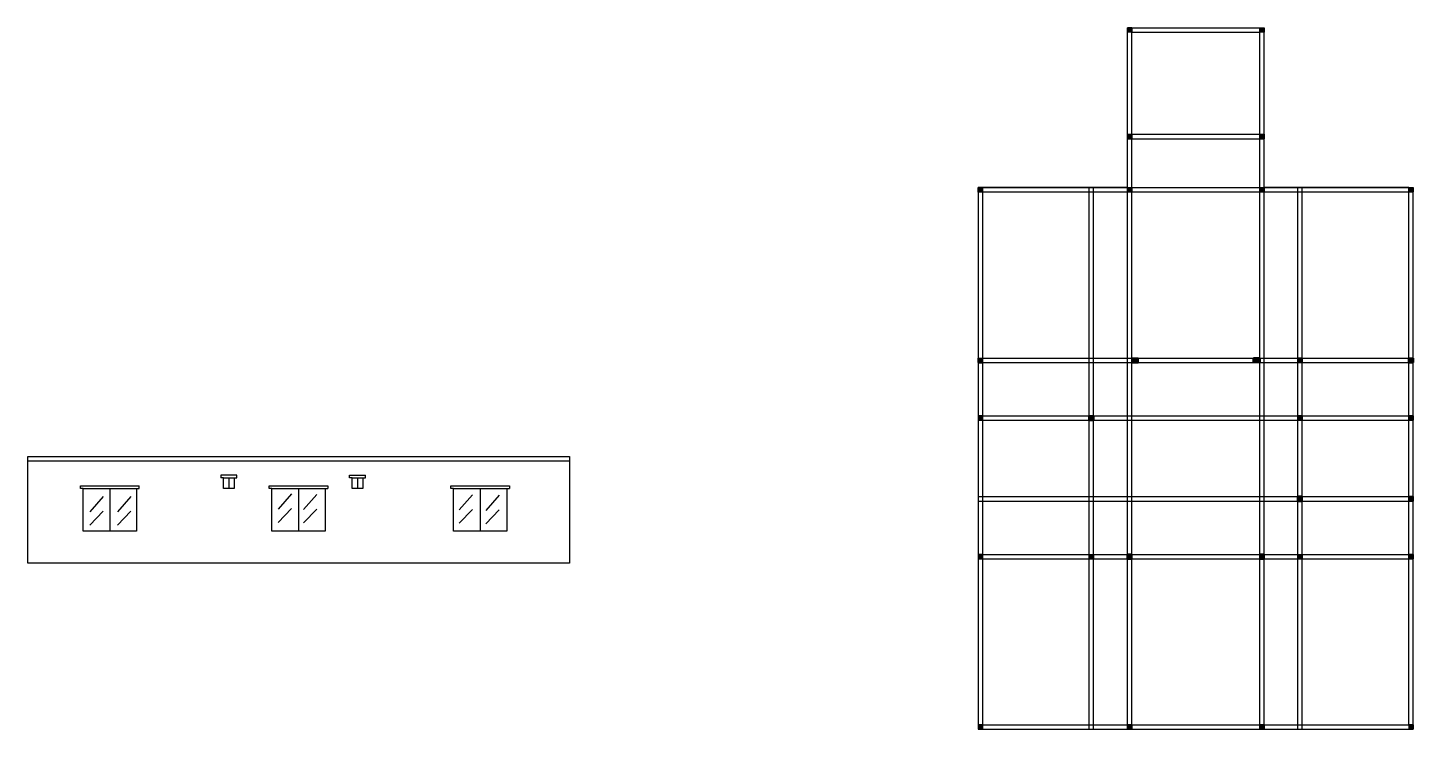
# Model space of a CAD drawing. Header units: inches. Extents: x -79350 to 491628, y -93215 to 155882.
# Drawn here: x 26582 to 28142, y 2577 to 3367 of the extents above; entities that cross this region are included whole.
import ezdxf

# ---------------------------------------------------------------- set-up
doc = ezdxf.new("R2010")
doc.units = ezdxf.units.IN
doc.header["$MEASUREMENT"] = 0
doc.layers.get('0').update_dxf_attribs({"lineweight": 30})
doc.layers.add('Column', color=1, linetype='Continuous', lineweight=30)
doc.layers.add('Door', color=7, linetype='Continuous', lineweight=40, true_color=0x763422)
doc.layers.add('Wall', color=7, linetype='Continuous')
pattern_1 = [(45, (22631.07689, 7768.59359), (-0.0883883476, 0.0883883476), [])]

msp = doc.modelspace()

# ---------------------------------------------------------------- hatches: boundary and pattern name
at = {"layer": 'Column'}
h = msp.add_hatch(dxfattribs=at)
h.set_pattern_fill('ANSI31', color=256)
h.set_pattern_definition(pattern_1)
h.paths.add_polyline_path([(27825.5, 3367), (27820.5, 3367), (27820.5, 3362.04), (27825.5, 3362.04)])
h.paths.add_polyline_path([(27974.5, 3367), (27969.5, 3367), (27969.5, 3362.04), (27974.5, 3362.04)])
h.paths.add_polyline_path([(27825.5, 3247), (27820.5, 3247), (27820.5, 3242.04), (27825.5, 3242.04)])
h.paths.add_polyline_path([(27974.5, 3247), (27969.5, 3247), (27969.5, 3242.04), (27974.5, 3242.04)])
h.paths.add_polyline_path([(27825.5, 3187), (27820.5, 3187), (27820.5, 3182.04), (27825.5, 3182.04)])
h.paths.add_polyline_path([(27657.5, 3187), (27652.5, 3187), (27652.5, 3182.04), (27657.5, 3182.04)])
h.paths.add_polyline_path([(27974.5, 3187), (27969.5, 3187), (27969.5, 3182.04), (27974.5, 3182.04)])
h.paths.add_polyline_path([(28142.5, 3187), (28137.5, 3187), (28137.5, 3182.04), (28142.5, 3182.04)])
h.paths.add_polyline_path([(27657.5, 2995), (27652.5, 2995), (27652.5, 2990.04), (27657.5, 2990.04)])
h.paths.add_polyline_path([(27832.5, 2995), (27825.5, 2995), (27825.5, 2990), (27832.5, 2990)])
h.paths.add_polyline_path([(28017.5, 2995), (28012.5, 2995), (28012.5, 2990), (28017.5, 2990)])
h.paths.add_polyline_path([(27969.5, 2995.29), (27962.5, 2995.29), (27962.5, 2990), (27969.5, 2990)])
h.paths.add_polyline_path([(28142.5, 2995), (28137.5, 2995), (28137.5, 2990), (28142.5, 2990)])
h.paths.add_polyline_path([(27657.5, 2774), (27652.5, 2774), (27652.5, 2769), (27657.5, 2769)])
h.paths.add_polyline_path([(27782.5, 2774), (27777.5, 2774), (27777.5, 2769.04), (27782.5, 2769.04)])
h.paths.add_polyline_path([(27825.5, 2774), (27820.49, 2774), (27820.5, 2769), (27825.5, 2769)])
h.paths.add_polyline_path([(27974.5, 2774), (27969.5, 2774), (27969.5, 2769), (27974.5, 2769)])
h.paths.add_polyline_path([(28017.5, 2774), (28012.5, 2774), (28012.5, 2769.04), (28017.5, 2769.04)])
h.paths.add_polyline_path([(28017.5, 2839), (28012.5, 2839), (28012.5, 2834), (28017.5, 2834)])
h.paths.add_polyline_path([(28017.49, 2930), (28012.5, 2930), (28012.5, 2925), (28017.49, 2925)])
h.paths.add_polyline_path([(28142.5, 2930), (28137.5, 2930), (28137.5, 2925), (28142.5, 2925)])
h.paths.add_polyline_path([(28142.5, 2839), (28137.5, 2839), (28137.5, 2834), (28142.5, 2834)])
h.paths.add_polyline_path([(28142.5, 2774), (28137.5, 2774), (28137.5, 2769), (28142.5, 2769)])
h.paths.add_polyline_path([(27657.5, 2582), (27652.5, 2582), (27652.5, 2577), (27657.5, 2577)])
h.paths.add_polyline_path([(27825.5, 2582), (27820.5, 2582), (27820.5, 2577), (27825.5, 2577)])
h.paths.add_polyline_path([(27974.5, 2582), (27969.5, 2582), (27969.5, 2577), (27974.5, 2577)])
h.paths.add_polyline_path([(28142.5, 2582), (28137.5, 2582), (28137.5, 2577), (28142.5, 2577)])
h = msp.add_hatch(dxfattribs=at)
h.set_pattern_fill('ANSI31', color=256)
h.set_pattern_definition(pattern_1)
h.paths.add_polyline_path([(27657.5, 2930), (27652.5, 2930), (27652.5, 2925), (27657.5, 2925)])
h.paths.add_polyline_path([(27782.5, 2930), (27777.5, 2930), (27777.5, 2925), (27782.5, 2925)])

# ---------------------------------------------------------------- linework, layer by layer
for p, q in [((27820.5, 3362), (27820.5, 3367)), ((27825.5, 3367), (27820.5, 3367)), ((27820.5, 3187), (27820.5, 3362)), ((27825.5, 3367), (27969.5, 3367)), ((27825.5, 3187), (27825.5, 3362)), ((27825.5, 3362), (27969.5, 3362)), ((27969.5, 3367), (27974.5, 3367)), ((27969.5, 3187), (27969.5, 3362)), ((27974.5, 3362), (27974.5, 3367)), ((27974.5, 3187), (27974.5, 3362)), ((27657.5, 3187), (27652.5, 3187)), ((27652.5, 3182), (27652.5, 3187)), ((27820.5, 3187), (27657.5, 3187)), ((27825.5, 3187), (27825.5, 3182)), ((27969.5, 3187), (27969.5, 3182)), ((28137.5, 3187), (27974.5, 3187)), ((28137.5, 3187), (28142.5, 3187)), ((28142.5, 3182), (28142.5, 3187)), ((27652.5, 3182), (27652.5, 2582)), ((27825.5, 3182), (27657.5, 3182)), ((27657.5, 3182), (27657.5, 2582)), ((28137.5, 3182), (27969.5, 3182)), ((28137.5, 2582), (28137.5, 3182)), ((28142.5, 2582), (28142.5, 3182)), ((27825.5, 2995), (27825.38, 2995)), ((27832.5, 2990), (27825.5, 2990)), ((27832.5, 2995), (27832.5, 2990)), ((27962.5, 2995.29), (27962.5, 2990)), ((27962.5, 2990), (27969.5, 2990)), ((27969.5, 2995), (27969.5, 2995.29)), ((28017.5, 2995), (28012.5, 2995)), ((28017.5, 2990), (28012.5, 2990)), ((27777.5, 2930), (27777.5, 2925)), ((27782.5, 2930), (27782.5, 2925)), ((28012.5, 2930), (28012.5, 2925)), ((27777.5, 2774), (27782.5, 2774)), ((27820.49, 2774), (27825.5, 2774)), ((27969.5, 2774), (27974.5, 2774)), ((28012.5, 2774), (28017.5, 2774)), ((27652.5, 2582), (27652.5, 2577)), ((27657.5, 2577), (27652.5, 2577)), ((27657.5, 2582), (28137.5, 2582)), ((27657.5, 2577), (28137.5, 2577)), ((28137.5, 2577), (28142.5, 2577)), ((28142.5, 2582), (28142.5, 2577))]:
    msp.add_line(p, q)
for p, q in [((27820.5, 3367), (27825.5, 3367)), ((27820.5, 3362.04), (27820.5, 3367)), ((27825.5, 3362.04), (27820.5, 3362.04)), ((27825.5, 3367), (27825.5, 3362.04)), ((27969.5, 3367), (27974.5, 3367)), ((27969.5, 3362.04), (27969.5, 3367)), ((27974.5, 3362.04), (27969.5, 3362.04)), ((27974.5, 3367), (27974.5, 3362.04)), ((27820.5, 3247), (27825.5, 3247)), ((27820.5, 3242.04), (27820.5, 3247)), ((27825.5, 3247), (27825.5, 3242.04)), ((27969.5, 3247), (27974.5, 3247)), ((27969.5, 3242.04), (27969.5, 3247)), ((27974.5, 3247), (27974.5, 3242.04)), ((27825.5, 3242.04), (27820.5, 3242.04)), ((27974.5, 3242.04), (27969.5, 3242.04)), ((27652.5, 3187), (27657.5, 3187)), ((27652.5, 3182.04), (27652.5, 3187)), ((27657.5, 3187), (27657.5, 3182.04)), ((27820.5, 3187), (27825.5, 3187)), ((27820.5, 3182.04), (27820.5, 3187)), ((27825.5, 3187), (27825.5, 3182.04)), ((27969.5, 3187), (27974.5, 3187)), ((27969.5, 3182.04), (27969.5, 3187)), ((27974.5, 3187), (27974.5, 3182.04)), ((28137.5, 3187), (28142.5, 3187)), ((28137.5, 3182.04), (28137.5, 3187)), ((28142.5, 3187), (28142.5, 3182.04)), ((27657.5, 3182.04), (27652.5, 3182.04)), ((27825.5, 3182.04), (27820.5, 3182.04)), ((27974.5, 3182.04), (27969.5, 3182.04)), ((28142.5, 3182.04), (28137.5, 3182.04)), ((27652.5, 2995), (27657.5, 2995)), ((27652.5, 2990.04), (27652.5, 2995)), ((27657.5, 2990.04), (27652.5, 2990.04)), ((27657.5, 2995), (27657.5, 2990.04)), ((27825.5, 2995), (27832.5, 2995)), ((27825.5, 2990), (27825.5, 2995)), ((27832.5, 2990), (27825.5, 2990)), ((27832.5, 2995), (27832.5, 2990)), ((27962.5, 2995.29), (27969.5, 2995.29)), ((27962.5, 2990), (27962.5, 2995.29)), ((27969.5, 2990), (27962.5, 2990)), ((27969.5, 2995.29), (27969.5, 2990)), ((28017.5, 2995), (28012.5, 2995)), ((28012.5, 2995), (28012.5, 2990)), ((28012.5, 2990), (28017.5, 2990)), ((28017.5, 2995), (28017.5, 2990)), ((28137.5, 2995), (28142.5, 2995)), ((28137.5, 2990), (28137.5, 2995)), ((28142.5, 2990), (28137.5, 2990)), ((28142.5, 2995), (28142.5, 2990)), ((27657.5, 2930), (27652.5, 2930)), ((27652.5, 2930), (27652.5, 2925)), ((27657.5, 2925), (27652.5, 2925)), ((27657.5, 2930), (27657.5, 2925)), ((27777.5, 2930), (27782.5, 2930)), ((27777.5, 2925), (27777.5, 2930)), ((27782.5, 2925), (27777.5, 2925)), ((27782.5, 2930), (27782.5, 2925)), ((28017.49, 2930), (28012.49, 2930)), ((28012.49, 2930), (28012.49, 2925)), ((28012.49, 2925), (28017.49, 2925)), ((28017.49, 2930), (28017.49, 2925)), ((28017.5, 2925), (28017.5, 2924.95)), ((28142.5, 2930), (28137.5, 2930)), ((28137.5, 2930), (28137.5, 2925)), ((28137.5, 2925), (28142.5, 2925)), ((28142.5, 2930), (28142.5, 2925)), ((28012.5, 2839), (28017.5, 2839)), ((28012.5, 2834), (28012.5, 2839)), ((28017.5, 2834), (28012.5, 2834)), ((28017.5, 2839), (28017.5, 2834)), ((28142.5, 2839), (28137.5, 2839)), ((28137.5, 2839), (28137.5, 2834)), ((28137.5, 2834), (28142.5, 2834)), ((28142.5, 2839), (28142.5, 2834)), ((27657.5, 2774), (27652.5, 2774)), ((27652.5, 2774), (27652.5, 2769)), ((27657.5, 2769), (27652.5, 2769)), ((27657.5, 2774), (27657.5, 2769)), ((27777.5, 2774), (27782.5, 2774)), ((27777.5, 2769.04), (27777.5, 2774)), ((27782.5, 2769.04), (27777.5, 2769.04)), ((27782.5, 2774), (27782.5, 2769.04)), ((27820.49, 2774), (27825.5, 2774)), ((27820.5, 2769), (27820.49, 2774)), ((27825.5, 2769), (27820.5, 2769)), ((27825.5, 2774), (27825.5, 2769)), ((27969.5, 2774), (27974.5, 2774)), ((27969.5, 2774), (27969.5, 2769)), ((27974.5, 2769), (27969.5, 2769)), ((27974.5, 2774), (27974.5, 2769)), ((28012.5, 2774), (28017.5, 2774)), ((28012.5, 2769.04), (28012.5, 2774)), ((28017.5, 2769.04), (28012.5, 2769.04)), ((28017.5, 2774), (28017.5, 2769.04)), ((28142.5, 2774), (28137.5, 2774)), ((28137.5, 2774), (28137.5, 2769)), ((28137.5, 2769), (28142.5, 2769)), ((28142.5, 2774), (28142.5, 2769)), ((27657.5, 2582), (27652.5, 2582)), ((27652.5, 2582), (27652.5, 2577)), ((27652.5, 2577), (27657.5, 2577)), ((27657.5, 2582), (27657.5, 2577)), ((27825.5, 2582), (27820.5, 2582)), ((27820.5, 2582), (27820.5, 2577)), ((27820.5, 2577), (27825.5, 2577)), ((27825.5, 2582), (27825.5, 2577)), ((27974.5, 2582), (27969.5, 2582)), ((27969.5, 2582), (27969.5, 2577)), ((27969.5, 2577), (27974.5, 2577)), ((27974.5, 2582), (27974.5, 2577)), ((28142.5, 2582), (28137.5, 2582)), ((28137.5, 2582), (28137.5, 2577)), ((28137.5, 2577), (28142.5, 2577)), ((28142.5, 2582), (28142.5, 2577))]:
    msp.add_line(p, q, dxfattribs=at)
at = {"layer": 'Door'}
for p, q in [((27652.5, 2995), (27652.5, 2990.04)), ((27652.5, 2990.04), (27657.5, 2990.04)), ((27657.5, 2990), (27657.5, 2995)), ((27657.5, 2990.04), (27657.5, 2992.5)), ((27825.5, 2995), (27832.5, 2995)), ((27825.5, 2995), (27825.5, 2990)), ((27825.5, 2990), (27832.5, 2990)), ((27832.5, 2990), (27832.5, 2995)), ((27962.5, 2990), (27962.5, 2995.29)), ((27962.5, 2995.29), (27969.5, 2995.29)), ((27969.5, 2990), (27962.5, 2990)), ((27969.5, 2995), (27969.5, 2995.29)), ((27969.5, 2995), (27969.5, 2990)), ((28137.5, 2995), (28142.5, 2995)), ((28137.5, 2990), (28137.5, 2995)), ((28137.5, 2990), (28142.5, 2990)), ((28142.5, 2995), (28142.5, 2990)), ((27777.5, 2925), (27777.5, 2930)), ((27777.5, 2930), (27782.5, 2930)), ((27777.5, 2925), (27782.5, 2925)), ((27782.5, 2930), (27782.5, 2925.23)), ((27782.5, 2925), (27782.5, 2930)), ((28017.5, 2839), (28012.5, 2839)), ((28012.5, 2834), (28012.5, 2839)), ((28017.5, 2834), (28012.5, 2834)), ((28012.5, 2834), (28017.5, 2834)), ((28017.5, 2834), (28017.5, 2839)), ((27825.5, 2774), (27820.49, 2774)), ((27820.49, 2774), (27820.49, 2774)), ((27820.5, 2769), (27820.49, 2774)), ((27820.5, 2769), (27825.5, 2769)), ((27825.5, 2769), (27825.5, 2774)), ((27974.5, 2774), (27969.5, 2774)), ((27969.5, 2774), (27969.5, 2769)), ((27969.5, 2769), (27974.5, 2769)), ((27974.5, 2769), (27974.5, 2774))]:
    msp.add_line(p, q, dxfattribs=at)
for centre, radius, start, end in [((27681.79, 2987.33), 25.43, 162.43884, 162.77277), ((27821.77, 2772.39), 39.41, 184.88382, 184.93654)]:
    msp.add_arc(centre, radius, start, end, dxfattribs=at)
at = {"layer": 'Wall', "color": 7}
for p, q in [((27820.5, 2577), (27820.5, 3367)), ((27825.5, 2577), (27825.5, 3367)), ((27969.5, 2577), (27969.5, 3367)), ((27974.5, 2577), (27974.5, 3367)), ((27820.5, 3247), (27974.5, 3247)), ((27820.5, 3242.04), (27974.5, 3242.04)), ((27652.5, 3187), (28142.5, 3187)), ((27777.5, 2577), (27777.5, 3187)), ((27782.5, 2577), (27782.5, 3187)), ((28012.49, 2577), (28012.49, 3187)), ((28017.5, 2577), (28017.5, 3187)), ((27652.5, 3182.04), (28142.5, 3182.04)), ((27652.5, 2995), (28142.5, 2995)), ((27652.5, 2990), (28142.5, 2990)), ((27652.5, 2930), (28142.5, 2930)), ((27652.5, 2925), (28142.5, 2925)), ((27652.5, 2839), (28142.5, 2839)), ((27652.5, 2834), (28142.5, 2834)), ((27652.5, 2774), (28142.5, 2774)), ((27652.5, 2769), (28142.5, 2769))]:
    msp.add_line(p, q, dxfattribs=at)
at = {"layer": 'Wall'}
for p, q in [((26817.59, 2863), (26799.59, 2863)), ((26799.59, 2863), (26799.59, 2860)), ((26802.59, 2860), (26799.59, 2860)), ((26808.59, 2860), (26808.59, 2848)), ((26814.59, 2860), (26817.59, 2860)), ((26817.59, 2860), (26817.59, 2863)), ((26944.59, 2860), (26944.59, 2863)), ((26944.59, 2863), (26962.59, 2863)), ((26947.59, 2860), (26944.59, 2860)), ((26953.59, 2860), (26953.59, 2848)), ((26959.59, 2860), (26962.59, 2860)), ((26962.59, 2860), (26962.59, 2863)), ((26641.59, 2848), (26641.59, 2851)), ((26641.59, 2851), (26707.59, 2851)), ((26644.59, 2848), (26641.59, 2848)), ((26674.59, 2848), (26674.59, 2800)), ((26704.59, 2848), (26707.59, 2848)), ((26707.59, 2848), (26707.59, 2851)), ((26854, 2848), (26854, 2851)), ((26854, 2851), (26920, 2851)), ((26857, 2848), (26854, 2848)), ((26879.07, 2842), (26864.07, 2825)), ((26887, 2848), (26887, 2800)), ((26907.57, 2841.5), (26892.57, 2824.5)), ((26917, 2848), (26920, 2848)), ((26920, 2851), (26920, 2848)), ((27058.59, 2848), (27058.59, 2851)), ((27058.59, 2851), (27124.59, 2851)), ((27061.59, 2848), (27058.59, 2848)), ((27083.07, 2841), (27068.07, 2824)), ((27091.59, 2848), (27091.59, 2800)), ((27113.07, 2840.5), (27098.07, 2823.5)), ((27121.59, 2848), (27124.59, 2848)), ((27124.59, 2851), (27124.57, 2848)), ((26667.07, 2839), (26652.07, 2822)), ((26698.07, 2839), (26683.07, 2822)), ((26879.07, 2825.5), (26864.07, 2810)), ((26907.57, 2825), (26892.57, 2809.5)), ((26667.07, 2822.5), (26652.07, 2807)), ((26698.07, 2822.5), (26683.07, 2807)), ((27083.07, 2824.5), (27068.07, 2809)), ((27113.07, 2824), (27098.07, 2808.5))]:
    msp.add_line(p, q, dxfattribs=at)
for points in [[(26582, 2884), (27192, 2884), (27192, 2764), (26582, 2764)], [(26582, 2884), (27192, 2884), (27192, 2879), (26582, 2879)], [(26802.59, 2860), (26814.59, 2860), (26814.59, 2848), (26802.59, 2848)], [(26947.59, 2860), (26959.59, 2860), (26959.59, 2848), (26947.59, 2848)], [(26644.59, 2848), (26704.59, 2848), (26704.59, 2800), (26644.59, 2800)], [(26857, 2848), (26917, 2848), (26917, 2800), (26857, 2800)], [(27061.59, 2848), (27121.59, 2848), (27121.59, 2800), (27061.59, 2800)]]:
    msp.add_lwpolyline(points, close=True, dxfattribs=at)

doc.saveas('drawing.dxf')
